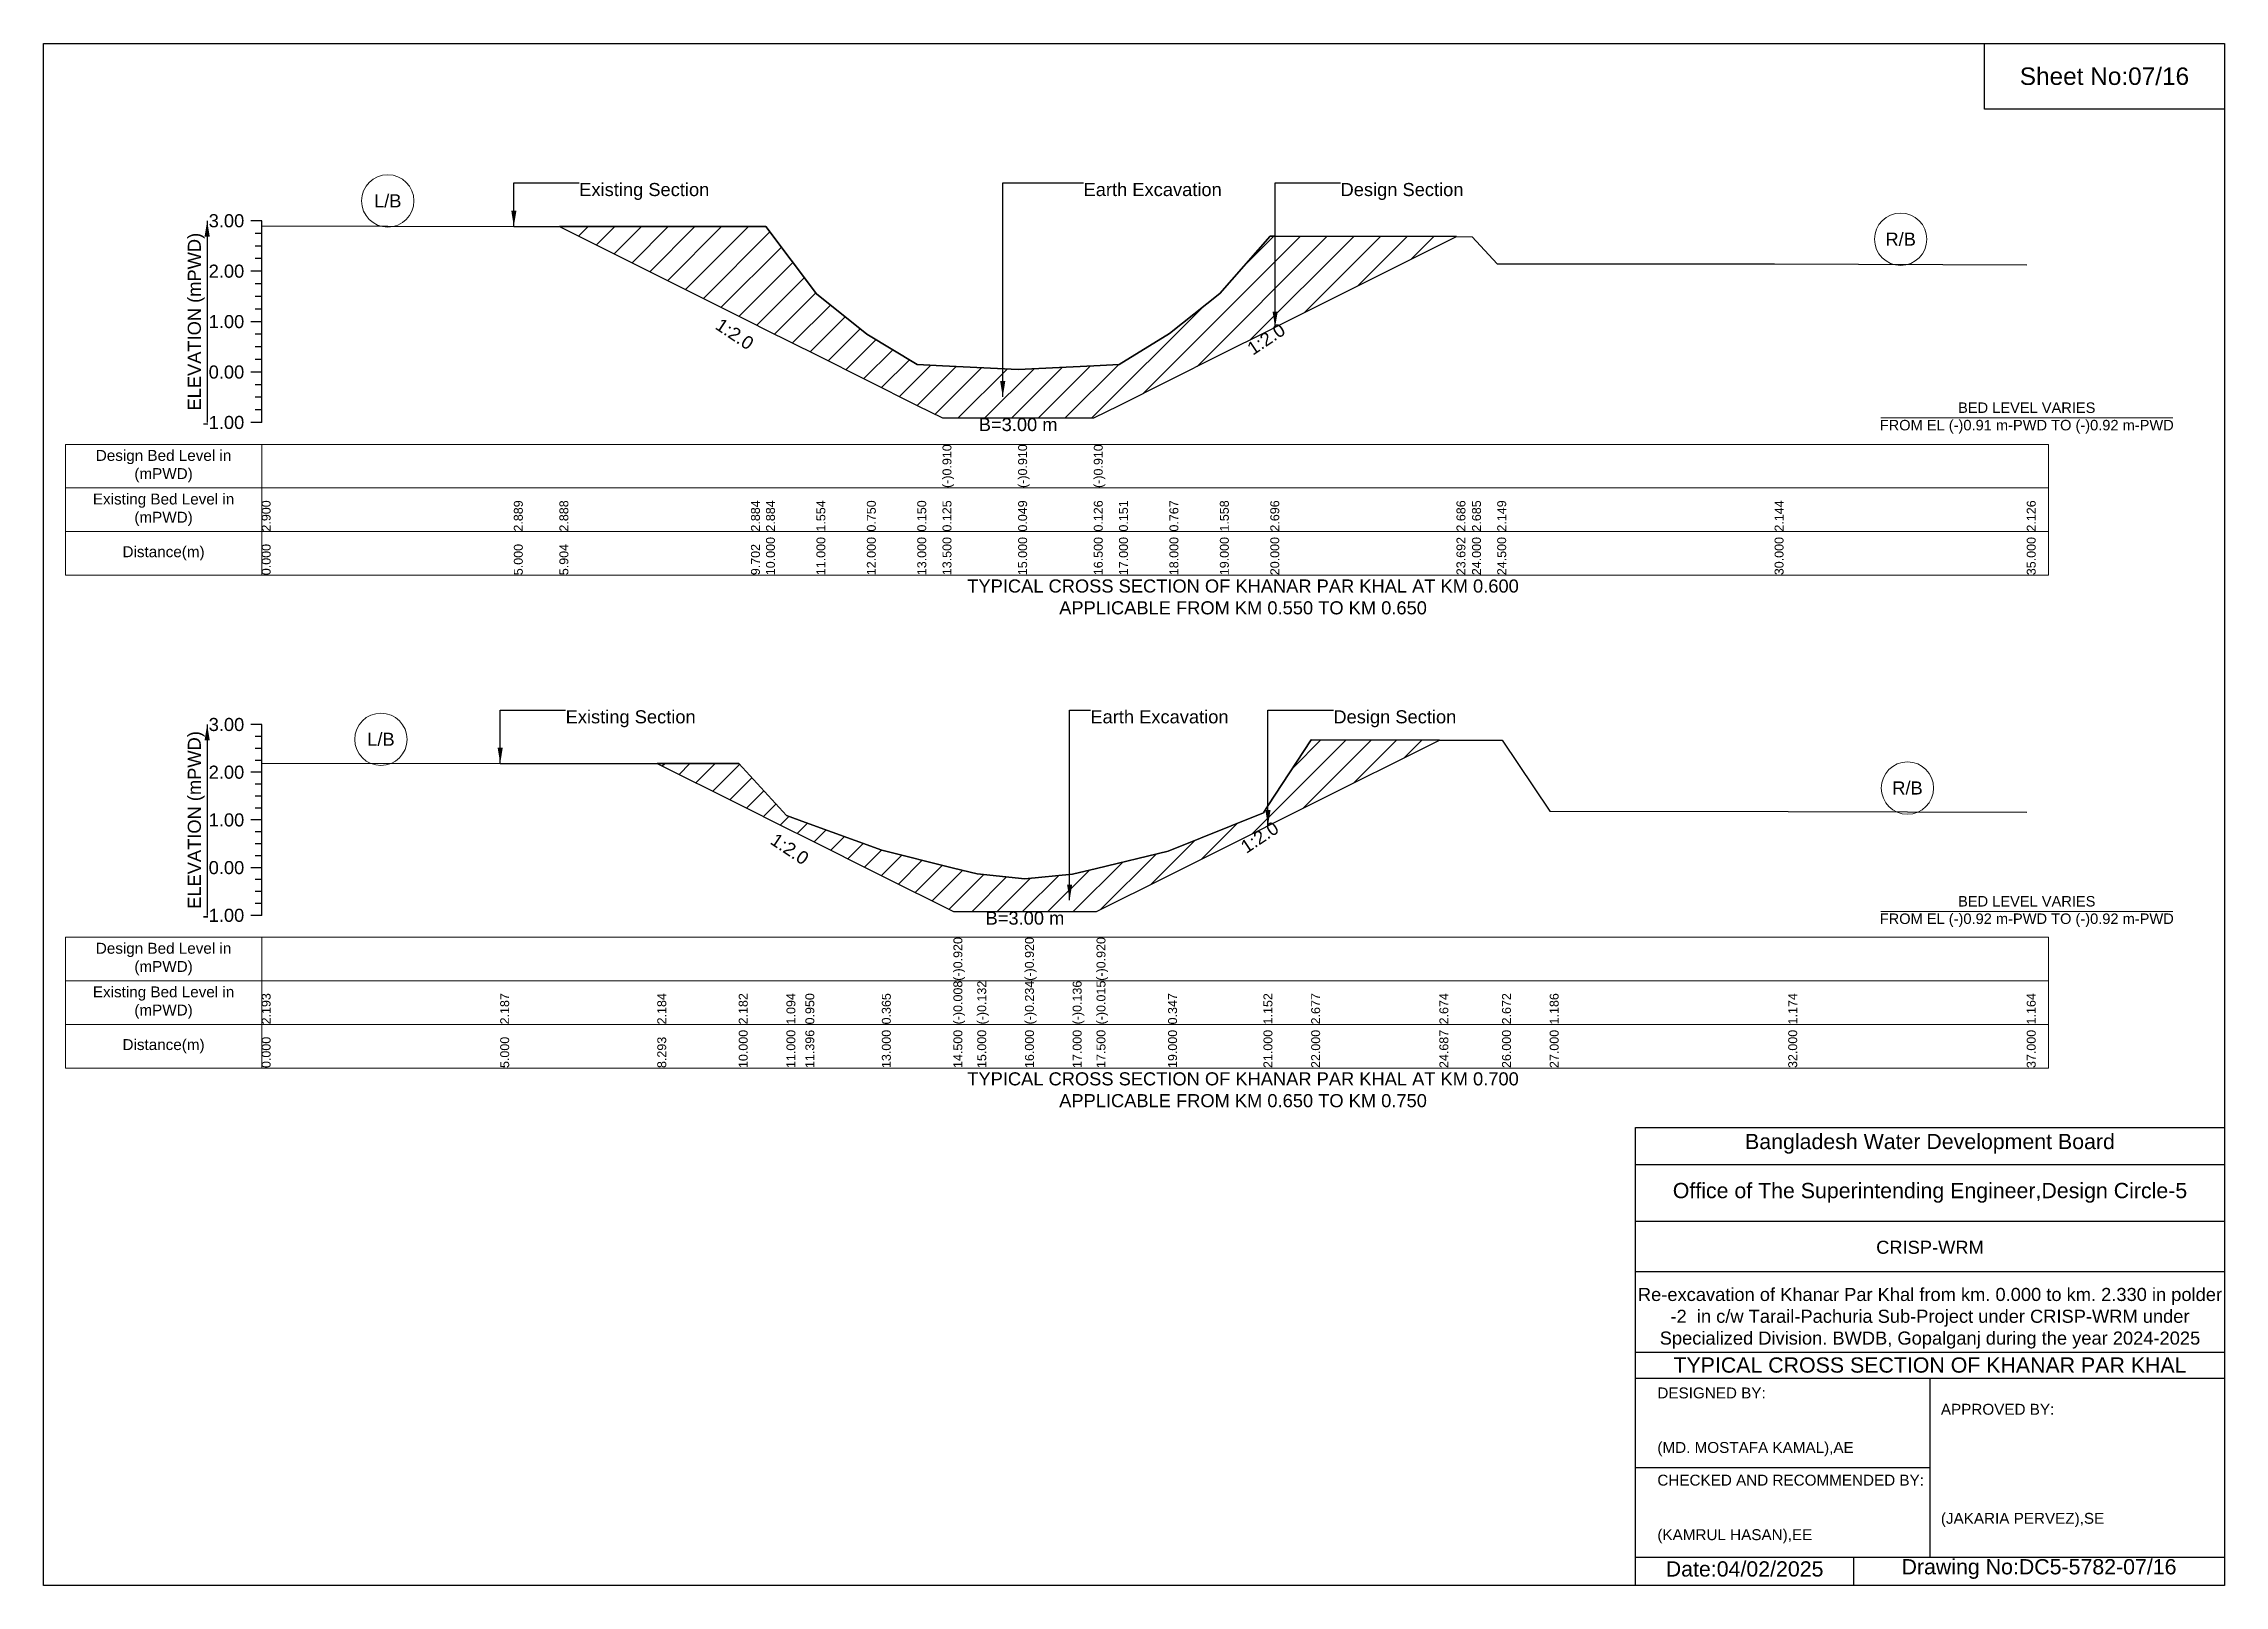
# Model space of a CAD drawing. Header units: inches. Extents: x 91000 to 268000, y -5656 to 7228.
# Drawn here: x 160000 to 168000, y -5656 to 0 of the extents above; entities that cross this region are included whole.
import ezdxf

# ---------------------------------------------------------------- set-up
doc = ezdxf.new("R2010")
doc.units = ezdxf.units.IN
doc.header["$LTSCALE"] = 7
doc.header["$MEASUREMENT"] = 0
for name, color, linetype, lineweight in [('Cross section Data Border', 7, 'Continuous', 9), ('Cross Section Labels', 7, 'Continuous', 9), ('Existing_Bed_Level for Xsection', 7, 'Continuous', 25)]:
    doc.layers.add(name, color=color, linetype=linetype, lineweight=lineweight)
doc.styles.get("Standard").update_dxf_attribs({"font": 'arial.ttf'})
doc.dimstyles.get("Standard").update_dxf_attribs({"dimtxt": 0.18, "dimasz": 0.18, "dimexe": 0.18, "dimexo": 0.0625, "dimgap": 0.09, "dimtad": 0, "dimtih": 1, "dimtoh": 1, "dimdec": 4, "dimzin": 0, "dimdsep": 46, "dimtxsty": 'Standard', "dimcen": 0.09, "dimadec": 0, "dimazin": 0, "dimtfac": 1, "dimtdec": 4, "dimtofl": 0, "dimtmove": 0, "dimatfit": 3, "dimfxl": 1, "dimtolj": 1, "dimtzin": 0, "dimarcsym": 0})

msp = doc.modelspace()

# ---------------------------------------------------------------- texts
at = {"attachment_point": 5}
for s, insert, char_height in [('Sheet No:07/16', (167560, -120), 64), ('Bangladesh Water Development Board', (166920, -4036), 56), ('Office of The Superintending Engineer,Design Circle-5', (166920, -4216), 56)]:
    msp.add_mtext(s, dxfattribs=dict(at, insert=insert, char_height=char_height))
for s, insert, char_height, width, attachment_point in [('CRISP-WRM', (166920, -4416), 48, 2240, 5), ('Re-excavation of Khanar Par Khal from km. 0.000 to km. 2.330 in polder -2  in c/w Tarail-Pachuria Sub-Project under CRISP-WRM under Specialized Division. BWDB, Gopalganj during the year 2024-2025', (166920, -4676), 48, 2160, 5), ('TYPICAL CROSS SECTION OF KHANAR PAR KHAL', (166920, -4848), 56, 2240, 5), ('DESIGNED BY:^J^J^J(MD. MOSTAFA KAMAL),AE', (165920, -5056), 40, 1120, 4), ('APPROVED BY:^J^J^J^J^J^J(JAKARIA PERVEZ),SE', (166960, -5216), 40, 1120, 4), ('CHECKED AND RECOMMENDED BY:^J^J^J(KAMRUL HASAN),EE', (165920, -5376), 40, 1120, 4), ('Date:04/02/2025', (166240, -5596), 56, 1120, 5), ('Drawing No:DC5-5782-07/16', (167320, -5596), 56, 1760, 5)]:
    msp.add_mtext(s, dxfattribs=dict(insert=insert, char_height=char_height, width=width, attachment_point=attachment_point))
at = {"layer": 'Cross section Data Border', "char_height": 40, "width": 640, "attachment_point": 5}
for s, insert in [('Design Bed Level in (mPWD)', (160440, -1550.1)), ('Existing Bed Level in (mPWD)', (160440, -1710.1)), ('Distance(m)', (160440, -1870.1)), ('Design Bed Level in (mPWD)', (160440, -3358.1)), ('Existing Bed Level in (mPWD)', (160440, -3518.1)), ('Distance(m)', (160440, -3678.1))]:
    msp.add_mtext(s, dxfattribs=dict(at, insert=insert))
at = {"layer": 'Cross Section Labels'}
for s, insert, char_height, attachment_point in [('L/B', (161262.5, -577.1), 48, 5), ('Existing Section', (161965, -511.3), 48, 1), ('Earth Excavation', (163815, -511.3), 48, 1), ('Design Section', (164757.7, -511.3), 48, 1), ('R/B', (166812.5, -717.6), 48, 5), ('BED LEVEL VARIES ^JFROM EL (-)0.91 m-PWD TO (-)0.92 m-PWD', (167275, -1373.4), 38.4, 5), ('B=3.00 m', (163575, -1373.4), 48, 2), ('TYPICAL CROSS SECTION OF KHANAR PAR KHAL AT KM 0.600^JAPPLICABLE FROM KM 0.550 TO KM 0.650', (164400, -2030.1), 48, 5), ('Existing Section', (161915, -2445.6), 48, 1), ('Earth Excavation', (163840, -2445.6), 48, 1), ('Design Section', (164731.4, -2445.6), 48, 1), ('L/B', (161237.5, -2552.3), 48, 5), ('R/B', (166837.5, -2731), 48, 5), ('B=3.00 m', (163600, -3184.1), 48, 2), ('BED LEVEL VARIES ^JFROM EL (-)0.92 m-PWD TO (-)0.92 m-PWD', (167275, -3184.1), 38.4, 5), ('TYPICAL CROSS SECTION OF KHANAR PAR KHAL AT KM 0.700^JAPPLICABLE FROM KM 0.650 TO KM 0.750', (164400, -3838.1), 48, 5)]:
    msp.add_mtext(s, dxfattribs=dict(at, insert=insert, char_height=char_height, attachment_point=attachment_point))
at = {"layer": 'Cross Section Labels', "char_height": 48, "attachment_point": 2}
for insert, rotation in [((162548.6, -1045.2), 326.30993), ((164471.5, -1063.9), 33.69007), ((164447.6, -2891.5), 33.69007), ((162750.6, -2934.4), 326.30993)]:
    msp.add_mtext('1:2.0', dxfattribs=dict(at, insert=insert, rotation=rotation))
at = {"layer": 'Existing_Bed_Level for Xsection', "char_height": 48, "attachment_point": 6}
for s, insert in [('3.00', (160736, -650.1)), ('2.00', (160736, -835.1)), ('1.00', (160736, -1020.1)), ('0.00', (160736, -1205.1)), ('-1.00', (160736, -1390.1)), ('3.00', (160736, -2498.1)), ('2.00', (160736, -2673.1)), ('1.00', (160736, -2848.1)), ('0.00', (160736, -3023.1)), ('-1.00', (160736, -3198.1))]:
    msp.add_mtext(s, dxfattribs=dict(at, insert=insert))
at = {"layer": 'Existing_Bed_Level for Xsection', "rotation": 90}
for s, insert, char_height, attachment_point in [('ELEVATION (mPWD)', (160560, -1020.1), 48, 5), ('(-)0.910', (163297.5, -1630.1), 32.8, 1), ('(-)0.910', (163575, -1630.1), 32.8, 1), ('(-)0.910', (163852.5, -1630.1), 32.8, 1), ('2.900', (160800, -1790.1), 32.8, 1), ('2.889', (161725, -1790.1), 32.8, 1), ('2.888', (161892.2, -1790.1), 32.8, 1), ('2.884', (162594.9, -1790.1), 32.8, 1), ('2.884', (162650, -1790.1), 32.8, 1), ('1.554', (162835, -1790.1), 32.8, 1), ('0.750', (163020, -1790.1), 32.8, 1), ('0.150', (163205, -1790.1), 32.8, 1), ('0.125', (163297.5, -1790.1), 32.8, 1), ('0.049', (163575, -1790.1), 32.8, 1), ('0.126', (163852.5, -1790.1), 32.8, 1), ('0.151', (163945, -1790.1), 32.8, 1), ('0.767', (164130, -1790.1), 32.8, 1), ('1.558', (164315, -1790.1), 32.8, 1), ('2.696', (164500, -1790.1), 32.8, 1), ('2.686', (165183, -1790.1), 32.8, 1), ('2.685', (165240, -1790.1), 32.8, 1), ('2.149', (165332.5, -1790.1), 32.8, 1), ('2.144', (166350, -1790.1), 32.8, 1), ('2.126', (167275, -1790.1), 32.8, 1), ('0.000', (160800, -1950.1), 32.8, 1), ('5.000', (161725, -1950.1), 32.8, 1), ('5.904', (161892.2, -1950.1), 32.8, 1), ('9.702', (162594.9, -1950.1), 32.8, 1), ('10.000', (162650, -1950.1), 32.8, 1), ('11.000', (162835, -1950.1), 32.8, 1), ('12.000', (163020, -1950.1), 32.8, 1), ('13.000', (163205, -1950.1), 32.8, 1), ('13.500', (163297.5, -1950.1), 32.8, 1), ('15.000', (163575, -1950.1), 32.8, 1), ('16.500', (163852.5, -1950.1), 32.8, 1), ('17.000', (163945, -1950.1), 32.8, 1), ('18.000', (164130, -1950.1), 32.8, 1), ('19.000', (164315, -1950.1), 32.8, 1), ('20.000', (164500, -1950.1), 32.8, 1), ('23.692', (165183, -1950.1), 32.8, 1), ('24.000', (165240, -1950.1), 32.8, 1), ('24.500', (165332.5, -1950.1), 32.8, 1), ('30.000', (166350, -1950.1), 32.8, 1), ('35.000', (167275, -1950.1), 32.8, 1), ('ELEVATION (mPWD)', (160560, -2848.1), 48, 5), ('(-)0.920', (163337.5, -3438.1), 32.8, 1), ('(-)0.920', (163600, -3438.1), 32.8, 1), ('(-)0.920', (163862.5, -3438.1), 32.8, 1), ('(-)0.008', (163337.5, -3598.1), 32.8, 1), ('(-)0.132', (163425, -3598.1), 32.8, 1), ('(-)0.234', (163600, -3598.1), 32.8, 1), ('(-)0.136', (163775, -3598.1), 32.8, 1), ('(-)0.015', (163862.5, -3598.1), 32.8, 1), ('2.193', (160800, -3598.1), 32.8, 1), ('2.187', (161675, -3598.1), 32.8, 1), ('2.184', (162251.2, -3598.1), 32.8, 1), ('2.182', (162550, -3598.1), 32.8, 1), ('1.094', (162725, -3598.1), 32.8, 1), ('0.950', (162794.4, -3598.1), 32.8, 1), ('0.365', (163075, -3598.1), 32.8, 1), ('0.347', (164125, -3598.1), 32.8, 1), ('1.152', (164475, -3598.1), 32.8, 1), ('2.677', (164650, -3598.1), 32.8, 1), ('2.674', (165120.3, -3598.1), 32.8, 1), ('2.672', (165350, -3598.1), 32.8, 1), ('1.186', (165525, -3598.1), 32.8, 1), ('1.174', (166400, -3598.1), 32.8, 1), ('1.164', (167275, -3598.1), 32.8, 1), ('0.000', (160800, -3758.1), 32.8, 1), ('5.000', (161675, -3758.1), 32.8, 1), ('8.293', (162251.2, -3758.1), 32.8, 1), ('10.000', (162550, -3758.1), 32.8, 1), ('11.000', (162725, -3758.1), 32.8, 1), ('11.396', (162794.4, -3758.1), 32.8, 1), ('13.000', (163075, -3758.1), 32.8, 1), ('14.500', (163337.5, -3758.1), 32.8, 1), ('15.000', (163425, -3758.1), 32.8, 1), ('16.000', (163600, -3758.1), 32.8, 1), ('17.000', (163775, -3758.1), 32.8, 1), ('17.500', (163862.5, -3758.1), 32.8, 1), ('19.000', (164125, -3758.1), 32.8, 1), ('21.000', (164475, -3758.1), 32.8, 1), ('22.000', (164650, -3758.1), 32.8, 1), ('24.687', (165120.3, -3758.1), 32.8, 1), ('26.000', (165350, -3758.1), 32.8, 1), ('27.000', (165525, -3758.1), 32.8, 1), ('32.000', (166400, -3758.1), 32.8, 1), ('37.000', (167275, -3758.1), 32.8, 1)]:
    msp.add_mtext(s, dxfattribs=dict(at, insert=insert, char_height=char_height, attachment_point=attachment_point))

# ---------------------------------------------------------------- hatches: boundary and pattern name
at = {"layer": 'Existing_Bed_Level for Xsection'}
h = msp.add_hatch(dxfattribs=at)
h.set_pattern_fill('ANSI31', color=256, scale=555, style=0)
h.paths.add_polyline_path([(161892.2, -670.8), (162594.9, -1022.1), (162650, -1049.7), (162835, -1142.2), (163020, -1234.7), (163205, -1327.2), (163297.5, -1373.4), (163575, -1373.4), (163852.5, -1373.4), (163945, -1327.2), (164130, -1234.7), (164315, -1142.2), (164500, -1049.7), (164517.7, -1040.8), (165183, -708.2), (164517.7, -706.4), (164500, -706.3), (164315, -916.8), (164130, -1063.2), (163945, -1177.1), (163852.5, -1181.8), (163575, -1196), (163297.5, -1182), (163205, -1177.3), (163020, -1066.3), (162835, -917.6), (162650, -671.5), (162594.9, -671.5)])
h = msp.add_hatch(dxfattribs=at)
h.set_pattern_fill('ANSI31', color=256, scale=525, style=0)
h.paths.add_polyline_path([(162251.2, -2640.9), (162550, -2790.3), (162725, -2877.8), (162794.4, -2912.5), (163075, -3052.8), (163337.5, -3184.1), (163425, -3184.1), (163600, -3184.1), (163775, -3184.1), (163862.5, -3184.1), (164125, -3052.8), (164475, -2877.8), (164491.4, -2869.6), (164650, -2790.3), (165120.3, -2555.2), (164650, -2554.6), (164491.4, -2796.5), (164475, -2821.4), (164125, -2962.3), (163862.5, -3025.7), (163775, -3046.8), (163600, -3064), (163425, -3046.2), (163337.5, -3024.4), (163075, -2959.2), (162794.4, -2856.9), (162725, -2831.6), (162550, -2641.2)])

# ---------------------------------------------------------------- linework, layer by layer
for points in [[(160000, 0), (168000, 0), (168000, -5656), (160000, -5656)], [(167120, 0), (168000, 0), (168000, -240), (167120, -240)]]:
    msp.add_lwpolyline(points, close=True)
for points in [[(165840, -5656), (165840, -3976), (168000, -3976)], [(165840, -4112), (168000, -4112)], [(165840, -4320), (168000, -4320)], [(165840, -4504), (168000, -4504)], [(165840, -4800), (168000, -4800)], [(165840, -4896), (168000, -4896)], [(166920, -4896), (166920, -5552)], [(165840, -5224), (166920, -5224)], [(165840, -5552), (168000, -5552)], [(166640, -5552), (166640, -5656)]]:
    msp.add_lwpolyline(points)
at = {"layer": 'Cross section Data Border'}
for points in [[(160080, -1470.1), (167355, -1470.1), (167355, -1950.1), (160080, -1950.1)], [(160080, -3278.1), (167355, -3278.1), (167355, -3758.1), (160080, -3758.1)]]:
    msp.add_lwpolyline(points, close=True, dxfattribs=at)
for points in [[(160800, -1470.1), (160800, -1950.1)], [(160080, -1630.1), (167355, -1630.1)], [(160080, -1790.1), (167355, -1790.1)], [(160800, -3278.1), (160800, -3758.1)], [(160080, -3438.1), (167355, -3438.1)], [(160080, -3598.1), (167355, -3598.1)]]:
    msp.add_lwpolyline(points, dxfattribs=at)
at = {"layer": 'Cross Section Labels'}
for points in [[(166739.2, -1373.4), (167810.8, -1373.4)], [(166739.2, -3184.1), (167810.8, -3184.1)]]:
    msp.add_lwpolyline(points, dxfattribs=at)
for centre in [(161262.5, -577.1), (166812.5, -717.6), (161237.5, -2552.3), (166837.5, -2731)]:
    msp.add_circle(centre, 96, dxfattribs=at)
at = {"layer": 'Existing_Bed_Level for Xsection'}
for points in [[(160800, -650.1), (160760, -650.1)], [(160800, -696.3), (160776, -696.3)], [(160800, -1390.1), (160800, -1205.1), (160800, -1020.1), (160800, -835.1), (160800, -650.1)], [(160800, -668.6), (161725, -670.6), (161892.2, -670.8), (162594.9, -671.5), (162650, -671.5), (162835, -917.6), (163020, -1066.3), (163205, -1177.3), (163297.5, -1182), (163297.5, -1182), (163575, -1196), (163575, -1196), (163852.5, -1181.8), (163852.5, -1181.8), (163945, -1177.1), (164130, -1063.2), (164315, -916.8), (164500, -706.3), (164517.7, -706.4), (165183, -708.2), (165240, -708.3), (165332.5, -807.5), (166350, -808.4), (167275, -811.8)], [(160800, -742.6), (160776, -742.6)], [(160800, -788.8), (160776, -788.8)], [(160800, -835.1), (160760, -835.1)], [(160800, -881.3), (160776, -881.3)], [(160800, -927.6), (160776, -927.6)], [(160800, -1020.1), (160760, -1020.1)], [(160800, -973.8), (160776, -973.8)], [(160800, -1066.3), (160776, -1066.3)], [(160800, -1112.6), (160776, -1112.6)], [(160800, -1158.8), (160776, -1158.8)], [(160800, -1205.1), (160760, -1205.1)], [(160800, -1251.3), (160776, -1251.3)], [(160800, -1297.6), (160776, -1297.6)], [(160800, -1343.8), (160776, -1343.8)], [(160800, -1390.1), (160760, -1390.1)], [(160800, -2498.1), (160760, -2498.1)], [(160800, -2541.8), (160776, -2541.8)], [(160800, -3198.1), (160800, -3023.1), (160800, -2848.1), (160800, -2673.1), (160800, -2498.1)], [(160800, -2639.3), (161675, -2640.3), (162251.2, -2640.9), (162550, -2641.2), (162725, -2831.6), (162794.4, -2856.9), (163075, -2959.2), (163337.5, -3024.4), (163337.5, -3024.4), (163425, -3046.2), (163600, -3064), (163600, -3064), (163775, -3046.8), (163862.5, -3025.7), (163862.5, -3025.7), (164125, -2962.3), (164475, -2821.4), (164491.4, -2796.5), (164650, -2554.6), (165120.3, -2555.2), (165350, -2555.4), (165525, -2815.5), (166400, -2817.6), (167275, -2819.3)], [(160800, -2585.6), (160776, -2585.6)], [(160800, -2629.3), (160776, -2629.3)], [(160800, -2673.1), (160760, -2673.1)], [(160800, -2716.8), (160776, -2716.8)], [(160800, -2760.6), (160776, -2760.6)], [(160800, -2848.1), (160760, -2848.1)], [(160800, -2804.3), (160776, -2804.3)], [(160800, -2891.8), (160776, -2891.8)], [(160800, -2935.6), (160776, -2935.6)], [(160800, -3023.1), (160760, -3023.1)], [(160800, -2979.3), (160776, -2979.3)], [(160800, -3066.8), (160776, -3066.8)], [(160800, -3110.6), (160776, -3110.6)], [(160800, -3198.1), (160760, -3198.1)], [(160800, -3154.3), (160776, -3154.3)]]:
    msp.add_lwpolyline(points, dxfattribs=at)
for points in [[(161892.2, -670.8), (161892.2, -670.8), (162594.9, -1022.1), (162650, -1049.7), (162835, -1142.2), (163020, -1234.7), (163205, -1327.2), (163297.5, -1373.4), (163297.5, -1373.4), (163575, -1373.4), (163575, -1373.4), (163852.5, -1373.4), (163852.5, -1373.4), (163945, -1327.2), (164130, -1234.7), (164315, -1142.2), (164500, -1049.7), (164517.7, -1040.8), (165183, -708.2), (165183, -708.2), (165183, -708.2), (164517.7, -706.4), (164500, -706.3), (164315, -916.8), (164130, -1063.2), (163945, -1177.1), (163852.5, -1181.8), (163852.5, -1181.8), (163575, -1196), (163575, -1196), (163297.5, -1182), (163297.5, -1182), (163205, -1177.3), (163020, -1066.3), (162835, -917.6), (162650, -671.5), (162594.9, -671.5), (161892.2, -670.8)], [(162251.2, -2640.9), (162550, -2790.3), (162725, -2877.8), (162794.4, -2912.5), (163075, -3052.8), (163337.5, -3184.1), (163337.5, -3184.1), (163425, -3184.1), (163600, -3184.1), (163600, -3184.1), (163775, -3184.1), (163862.5, -3184.1), (163862.5, -3184.1), (164125, -3052.8), (164475, -2877.8), (164491.4, -2869.6), (164650, -2790.3), (165120.3, -2555.2), (164650, -2554.6), (164491.4, -2796.5), (164475, -2821.4), (164125, -2962.3), (163862.5, -3025.7), (163862.5, -3025.7), (163775, -3046.8), (163600, -3064), (163600, -3064), (163425, -3046.2), (163337.5, -3024.4), (163337.5, -3024.4), (163075, -2959.2), (162794.4, -2856.9), (162725, -2831.6), (162550, -2641.2)]]:
    msp.add_lwpolyline(points, close=True, dxfattribs=at)

msp.set_redraw_order([(e.dxf.handle, doc.entitydb.next_handle()) for e in msp.query("TEXT MTEXT ATTDEF DIMENSION ARC_DIMENSION")])  # texts and dimensions are drawn at this point

# ---------------------------------------------------------------- leaders
at = {"layer": 'Cross Section Labels', "annotation_type": 0, "has_hookline": 1, "hookline_direction": 0}
for points, text_width in [([(161725, -670.6), (161725, -511.3), (161964.9, -511.3)], 467.2), ([(163518.5, -1295.9), (163518.5, -511.3), (163814.9, -511.3)], 497), ([(164517.7, -1040.8), (164517.7, -511.3), (164757.6, -511.3)], 441.2), ([(161675, -2640.3), (161675, -2445.6), (161914.9, -2445.6)], 467.2), ([(163763.8, -3142.5), (163763.8, -2445.6), (163839.9, -2445.6)], 497), ([(164491.4, -2869.6), (164491.4, -2445.6), (164731.3, -2445.6)], 441.2)]:
    msp.add_leader(points, dimstyle='Standard', override={"dimasz": 57.6}, dxfattribs=dict(at, text_width=text_width))
at = {"layer": 'Existing_Bed_Level for Xsection'}
for points in [[(160600, -650.1), (160600, -1390.1)], [(160600, -2498.1), (160600, -3198.1)]]:
    msp.add_leader(points, dimstyle='Standard', override={"dimasz": 57.6}, dxfattribs=at)

doc.saveas('drawing.dxf')
